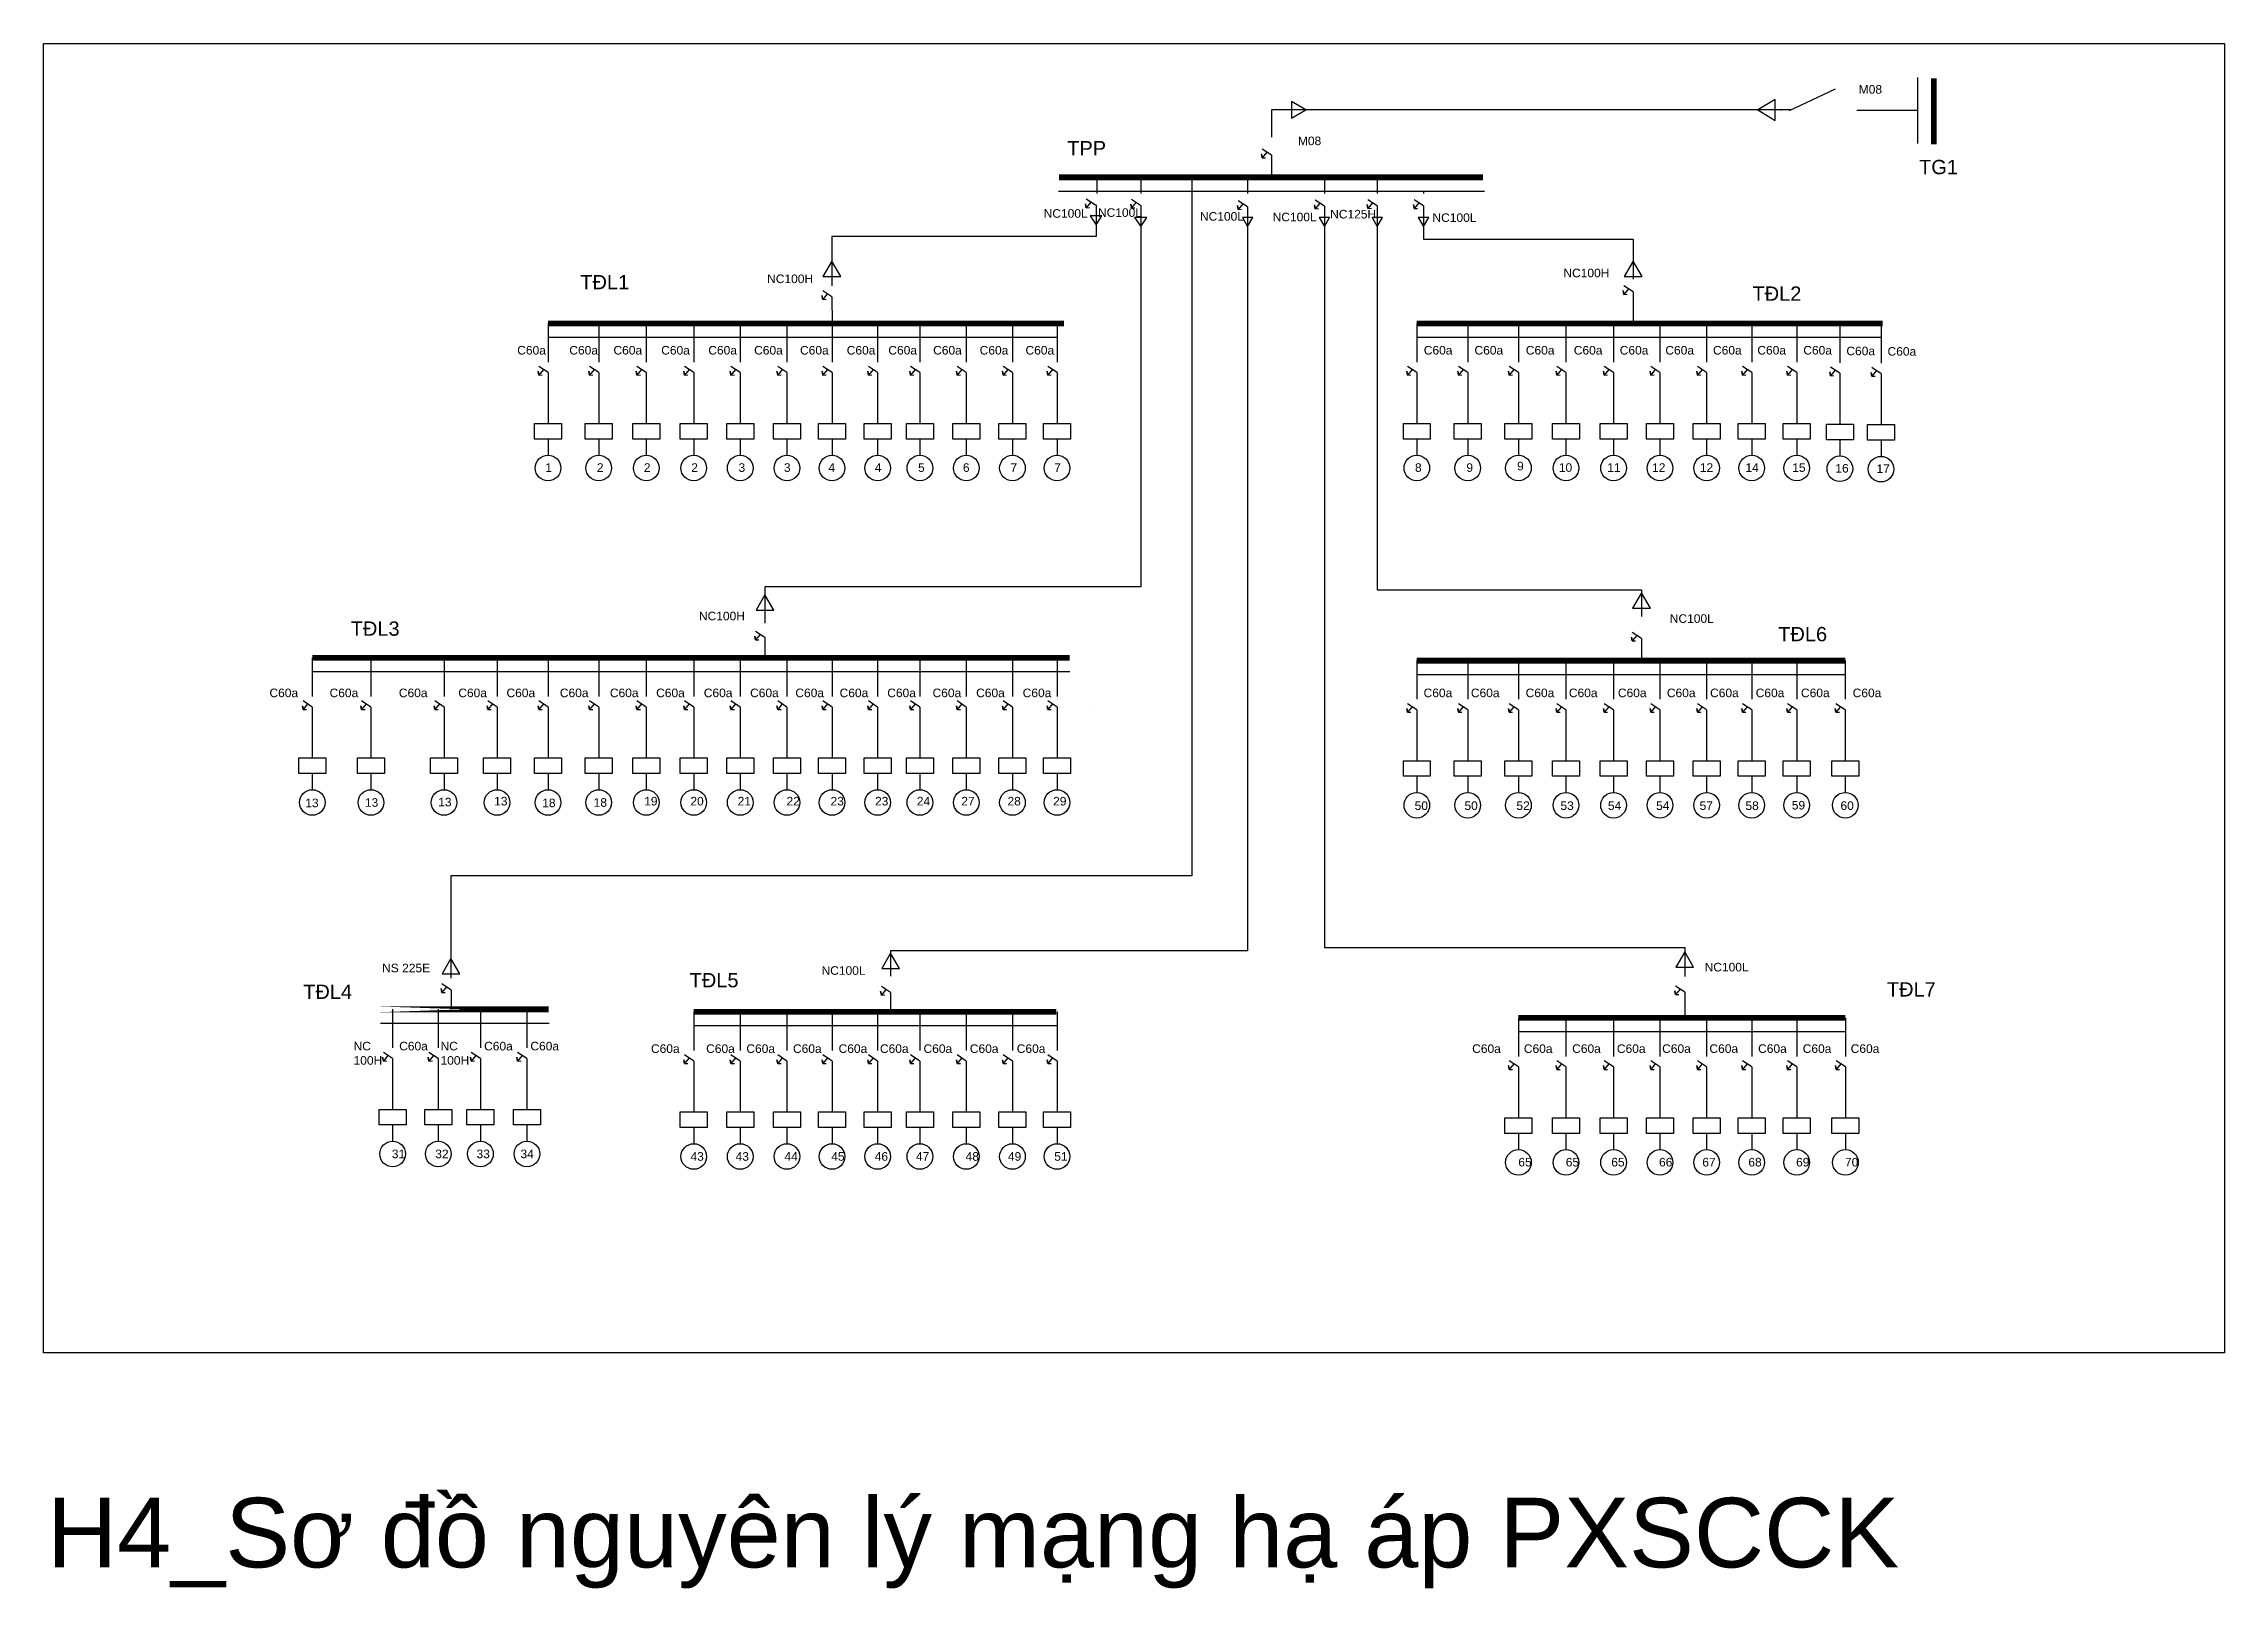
# Model space of a CAD drawing. Header units: inches. Extents: x 3841 to 42180, y -888 to 3732.
# Drawn here: x 21909 to 28018, y -627 to 3700 of the extents above; entities that cross this region are included whole.
import ezdxf

# ---------------------------------------------------------------- set-up
doc = ezdxf.new("R2010")
doc.units = ezdxf.units.IN
doc.header["$MEASUREMENT"] = 0
doc.linetypes.add('JIS_02_1.0', pattern=[2, 1, -1])
doc.layers.add('Layer2', color=1, linetype='JIS_02_1.0', lineweight=0)
doc.styles.get("Standard").update_dxf_attribs({"font": 'arial.ttf'})

msp = doc.modelspace()

# ---------------------------------------------------------------- texts
at = {"color": 0, "linetype": 'ByBlock', "lineweight": -2, "attachment_point": 1}
for s, insert, char_height, width in [('{\\fArial|b0|i0|c163|p34;\\H0.75x;M08\\P}{\\fArial|b0|i0|c163|p34;\\H1x;\\P}', (26993.9, 3584.1), 32.061, 439.657), ('{\\fArial|b0|i0|c163|p34;\\H0.75x;M08\\P}{\\fArial|b0|i0|c163|p34;\\H1x;\\P}', (25422.9, 3439.8), 32.061, 439.657), ('{\\fArial|b0|i0|c163|p34;\\H0.75x;NC100L\\H1.33333x;\\P}', (24862.8, 3239), 32.061, 289.765), ('{\\fArial|b0|i0|c163|p34;\\H0.75x;NC100L\\H1.33333x;\\P}', (24710.7, 3236.5), 32.061, 289.765), ('{\\fArial|b0|i0|c163|p34;\\H0.75x;NC100L\\H1.33333x;\\P}', (25148.5, 3228.3), 32.061, 289.765), ('{\\fArial|b0|i0|c163|p34;\\H0.75x;NC100L\\H1.33333x;\\P}', (25352.1, 3226.5), 32.061, 289.765), ('{\\fArial|b0|i0|c163|p34;\\H0.75x;NC125H\\P}{\\fArial|b0|i0|c163|p34;\\H1x;\\P}', (25513.2, 3234.5), 32.061, 439.657), ('{\\fArial|b0|i0|c163|p34;\\H0.75x;NC100L\\H1.33333x;\\P}', (25799.8, 3224.7), 32.061, 289.765), ('{\\fArial|b0|i0|c163|p34;\\H0.75x;NC100\\fArial|b0|i0|c0|p34;H\\fArial|b0|i0|c163|p34;\\H1.33333x;\\P}', (26166.6, 3069.7), 32.061, 289.765), ('{\\fArial|b0|i0|c163|p34;\\H0.75x;NC100\\fArial|b0|i0|c0|p34;H\\fArial|b0|i0|c163|p34;\\H1.33333x;\\P}', (23936, 3053.4), 32.061, 289.765), ('{\\fArial|b0|i0|c163|p34;3}', (23983.1, 2524.7), 24.046, 8.857), ('{\\fArial|b0|i0|c163|p34;\\H0.75x;NC100\\fArial|b0|i0|c0|p34;H\\fArial|b0|i0|c163|p34;\\H1.33333x;\\P}', (23745, 2108.8), 32.061, 289.765), ('{\\fArial|b0|i0|c163|p34;\\H0.75x;NC1\\fArial|b0|i0|c0|p34;00L\\fArial|b0|i0|c163|p34;\\P\\H1.33333x;\\P}', (26464.6, 2101.7), 32.061, 439.657), ('{\\fArial|b0|i0|c163|p34;\\H0.75x;N\\fArial|b0|i0|c0|p34;S 225E\\fArial|b0|i0|c163|p34;\\H1.33333x;\\P}', (22857.5, 1122.9), 32.061, 289.765), ('{\\fArial|b0|i0|c163|p34;\\H0.75x;NC100L\\H1.33333x;\\P}', (24088.4, 1115.8), 32.061, 289.765), ('{\\fArial|b0|i0|c163|p34;\\H0.75x;NC100L\\H1.33333x;\\P}', (26562.2, 1125.3), 32.061, 289.765)]:
    msp.add_mtext(s, dxfattribs=dict(at, insert=insert, char_height=char_height, width=width))
for s, width, insert, char_height in [('{\\fArial|b0|i0|c163|p34;TPP}', 300.34, (24776.7, 3427.3), 40.077), ('{\\fArial|b0|i0|c163|p34;TG1}', 300.34, (27162.9, 3374.5), 40.077), ('{\\fArial|b0|i0|c163|p34;TĐL1}', 300.34, (23412.7, 3052.1), 40.077), ('{\\fArial|b0|i0|c163|p34;TĐL2}', 300.34, (26696.2, 3020), 40.077), ('{\\fArial|b0|i0|c163|p34;C60a}', 60.297, (23236, 2853.3), 24.046), ('{\\fArial|b0|i0|c163|p34;C60a}', 60.297, (23381.9, 2853.3), 24.046), ('{\\fArial|b0|i0|c163|p34;C60a}', 60.297, (23505.6, 2853.3), 24.046), ('{\\fArial|b0|i0|c163|p34;C60a}', 60.297, (23639.3, 2853.3), 24.046), ('{\\fArial|b0|i0|c163|p34;C60a}', 60.297, (23771.2, 2853.3), 24.046), ('{\\fArial|b0|i0|c163|p34;C60a}', 60.297, (23899.6, 2853.3), 24.046), ('{\\fArial|b0|i0|c163|p34;C60a}', 60.297, (24028.2, 2853.3), 24.046), ('{\\fArial|b0|i0|c163|p34;C60a}', 60.297, (24159, 2853.3), 24.046), ('{\\fArial|b0|i0|c163|p34;C60a}', 60.297, (24275.6, 2853.3), 24.046), ('{\\fArial|b0|i0|c163|p34;C60a}', 60.297, (24401, 2853.3), 24.046), ('{\\fArial|b0|i0|c163|p34;C60a}', 60.297, (24531.4, 2853.3), 24.046), ('{\\fArial|b0|i0|c163|p34;C60a}', 60.297, (24659.8, 2853.3), 24.046), ('{\\fArial|b0|i0|c163|p34;C60a}', 60.297, (25775.5, 2853.3), 24.046), ('{\\fArial|b0|i0|c163|p34;C60a}', 60.297, (25917.5, 2853.3), 24.046), ('{\\fArial|b0|i0|c163|p34;C60a}', 60.297, (26061.3, 2853.3), 24.046), ('{\\fArial|b0|i0|c163|p34;C60a}', 60.297, (26195.7, 2853.3), 24.046), ('{\\fArial|b0|i0|c163|p34;C60a}', 60.297, (26324.4, 2853.3), 24.046), ('{\\fArial|b0|i0|c163|p34;C60a}', 60.297, (26452.2, 2853.3), 24.046), ('{\\fArial|b0|i0|c163|p34;C60a}', 60.297, (26585.7, 2853.3), 24.046), ('{\\fArial|b0|i0|c163|p34;C60a}', 60.297, (26709.9, 2853.3), 24.046), ('{\\fArial|b0|i0|c163|p34;C60a}', 60.297, (26838.6, 2853.3), 24.046), ('{\\fArial|b0|i0|c163|p34;C60a}', 60.297, (26959.3, 2851.3), 24.046), ('{\\fArial|b0|i0|c163|p34;C60a}', 60.297, (27074.6, 2850.1), 24.046), ('{\\fArial|b0|i0|c163|p34;TĐL3}', 300.34, (22769.6, 2081.6), 40.077), ('{\\fArial|b0|i0|c163|p34;TĐL}6', 300.34, (26768.4, 2066.2), 40.077), ('{\\fArial|b0|i0|c163|p34;C60a}', 60.297, (22541.9, 1893.5), 24.046), ('{\\fArial|b0|i0|c163|p34;C60a}', 60.297, (22710.3, 1893.5), 24.046), ('{\\fArial|b0|i0|c163|p34;C60a}', 60.297, (22904.4, 1893.5), 24.046), ('{\\fArial|b0|i0|c163|p34;C60a}', 60.297, (23070.9, 1893.5), 24.046), ('{\\fArial|b0|i0|c163|p34;C60a}', 60.297, (23205.9, 1893.5), 24.046), ('{\\fArial|b0|i0|c163|p34;C60a}', 60.297, (23355.4, 1893.5), 24.046), ('{\\fArial|b0|i0|c163|p34;C60a}', 60.297, (23495.5, 1893.5), 24.046), ('{\\fArial|b0|i0|c163|p34;C60a}', 60.297, (23625.1, 1893.5), 24.046), ('{\\fArial|b0|i0|c163|p34;C60a}', 60.297, (23758.6, 1893.5), 24.046), ('{\\fArial|b0|i0|c163|p34;C60a}', 60.297, (23888.3, 1893.5), 24.046), ('{\\fArial|b0|i0|c163|p34;C60a}', 60.297, (24015.1, 1893.5), 24.046), ('{\\fArial|b0|i0|c163|p34;C60a}', 60.297, (24139.1, 1893.5), 24.046), ('{\\fArial|b0|i0|c163|p34;C60a}', 60.297, (24272.5, 1893.5), 24.046), ('{\\fArial|b0|i0|c163|p34;C60a}', 60.297, (24399.4, 1893.5), 24.046), ('{\\fArial|b0|i0|c163|p34;C60a}', 60.297, (24521.5, 1893.5), 24.046), ('{\\fArial|b0|i0|c163|p34;C60a}', 60.297, (24651.9, 1893.5), 24.046), ('{\\fArial|b0|i0|c163|p34;C60a}', 60.297, (25774.9, 1893.5), 24.046), ('{\\fArial|b0|i0|c163|p34;C60a}', 60.297, (25907.4, 1893.5), 24.046), ('{\\fArial|b0|i0|c163|p34;C60a}', 60.297, (26060.8, 1893.5), 24.046), ('{\\fArial|b0|i0|c163|p34;C60a}', 60.297, (26181.9, 1893.5), 24.046), ('{\\fArial|b0|i0|c163|p34;C60a}', 60.297, (26319.2, 1893.5), 24.046), ('{\\fArial|b0|i0|c163|p34;C60a}', 60.297, (26456.4, 1893.5), 24.046), ('{\\fArial|b0|i0|c163|p34;C60a}', 60.297, (26577.5, 1893.5), 24.046), ('{\\fArial|b0|i0|c163|p34;C60a}', 60.297, (26705.3, 1893.5), 24.046), ('{\\fArial|b0|i0|c163|p34;C60a}', 60.297, (26832.1, 1893.5), 24.046), ('{\\fArial|b0|i0|c163|p34;C60a}', 60.297, (26976.9, 1893.5), 24.046), ('{\\fArial|b0|i0|c163|p34;TĐL}4', 300.34, (22636.4, 1064.4), 40.077), ('{\\fArial|b0|i0|c163|p34;TĐL5}', 300.34, (23719, 1096.9), 40.077), ('{\\fArial|b0|i0|c163|p34;TĐL}7', 300.34, (27072.8, 1071.1), 40.077), ('NC\\P100H', 60.297, (22777.5, 904.1), 24.05), ('{\\fArial|b0|i0|c163|p34;C60a}', 60.297, (22905.3, 904.1), 24.046), ('NC\\P100H', 60.297, (23021.1, 904.1), 24.05), ('{\\fArial|b0|i0|c163|p34;C60a}', 60.297, (23143.2, 904.1), 24.046), ('{\\fArial|b0|i0|c163|p34;C60a}', 60.297, (23272.8, 904.1), 24.046), ('{\\fArial|b0|i0|c163|p34;C60a}', 60.297, (23610.6, 897), 24.046), ('{\\fArial|b0|i0|c163|p34;C60a}', 60.297, (23765.2, 897), 24.046), ('{\\fArial|b0|i0|c163|p34;C60a}', 60.297, (23877.8, 897), 24.046), ('{\\fArial|b0|i0|c163|p34;C60a}', 60.297, (24008.4, 897), 24.046), ('{\\fArial|b0|i0|c163|p34;C60a}', 60.297, (24136.2, 897), 24.046), ('{\\fArial|b0|i0|c163|p34;C60a}', 60.297, (24252, 897), 24.046), ('{\\fArial|b0|i0|c163|p34;C60a}', 60.297, (24374.1, 897), 24.046), ('{\\fArial|b0|i0|c163|p34;C60a}', 60.297, (24503.8, 897), 24.046), ('{\\fArial|b0|i0|c163|p34;C60a}', 60.297, (24635.3, 897), 24.046), ('{\\fArial|b0|i0|c163|p34;C60a}', 60.297, (25911, 897), 24.046), ('{\\fArial|b0|i0|c163|p34;C60a}', 60.297, (26055.8, 897), 24.046), ('{\\fArial|b0|i0|c163|p34;C60a}', 60.297, (26191.1, 897), 24.046), ('{\\fArial|b0|i0|c163|p34;C60a}', 60.297, (26316.4, 897), 24.046), ('{\\fArial|b0|i0|c163|p34;C60a}', 60.297, (26443.2, 897), 24.046), ('{\\fArial|b0|i0|c163|p34;C60a}', 60.297, (26575.7, 897), 24.046), ('{\\fArial|b0|i0|c163|p34;C60a}', 60.297, (26712, 897), 24.046), ('{\\fArial|b0|i0|c163|p34;C60a}', 60.297, (26837, 897), 24.046), ('{\\fArial|b0|i0|c163|p34;C60a}', 60.297, (26971.4, 897), 24.046)]:
    msp.add_mtext_dynamic_manual_height_columns(s, width=width, gutter_width=10, heights=[0], dxfattribs=dict(at, insert=insert, char_height=char_height))
for s, insert, char_height in [('{\\fArial|b0|i0|c163|p34;1}', (23314.5, 2524.7), 24.046), ('{\\fArial|b0|i0|c163|p34;2}', (23459.1, 2524.7), 24.046), ('{\\fArial|b0|i0|c163|p34;2}', (23590.6, 2524.7), 24.046), ('{\\fArial|b0|i0|c163|p34;2}', (23723.5, 2524.7), 24.046), ('{\\fArial|b0|i0|c163|p34;3}', (23855.9, 2524.7), 24.046), ('{\\fArial|b0|i0|c163|p34;4}', (24107.5, 2524.7), 24.046), ('{\\fArial|b0|i0|c163|p34;4}', (24237.8, 2524.7), 24.046), ('{\\fArial|b0|i0|c163|p34;5}', (24358.8, 2524.7), 24.046), ('{\\fArial|b0|i0|c163|p34;6}', (24484.4, 2524.7), 24.046), ('{\\fArial|b0|i0|c163|p34;7}', (24617.7, 2524.7), 24.046), ('{\\fArial|b0|i0|c163|p34;7}', (24740.3, 2524.7), 24.046), ('8', (25750.8, 2524.7), 24), ('{\\fArial|b0|i0|c163|p34;9}', (25894.8, 2524.7), 24.046), ('9', (26036.8, 2528.8), 24), ('{\\fArial|b0|i0|c163|p34;1}0', (26153.8, 2524.7), 24.046), ('{\\fArial|b0|i0|c163|p34;1}1', (26289.2, 2524.7), 24.046), ('{\\fArial|b0|i0|c163|p34;1}2', (26415, 2524.7), 24.046), ('{\\fArial|b0|i0|c163|p34;1}2', (26548.8, 2524.7), 24.046), ('{\\fArial|b0|i0|c163|p34;14}', (26676.5, 2524.7), 24.046), ('15', (26807.6, 2524.7), 24.05), ('16', (26928.3, 2522.7), 24.05), ('17', (27043.6, 2521.5), 24.05), ('{\\fArial|b0|i0|c163|p34;1}3', (23171.3, 1590.2), 24.046), ('{\\fArial|b0|i0|c163|p34;1}9', (23591.6, 1590.2), 24.046), ('20', (23721, 1590.2), 24.05), ('{\\fArial|b0|i0|c163|p34;2}1', (23853.4, 1590.2), 24.046), ('{\\fArial|b0|i0|c163|p34;2}2', (23990.4, 1590.2), 24.046), ('{\\fArial|b0|i0|c163|p34;2}3', (24113.6, 1590.2), 24.046), ('{\\fArial|b0|i0|c163|p34;23}', (24238.3, 1590.2), 24.046), ('{\\fArial|b0|i0|c163|p34;2}4', (24355.3, 1590.2), 24.046), ('{\\fArial|b0|i0|c163|p34;2}7', (24480, 1590.2), 24.046), ('{\\fArial|b0|i0|c163|p34;2}8', (24609.3, 1590.2), 24.046), ('{\\fArial|b0|i0|c163|p34;2}9', (24737.1, 1590.2), 24.046), ('{\\fArial|b0|i0|c163|p34;1}3', (22642.2, 1585.3), 24.046), ('{\\fArial|b0|i0|c163|p34;1}3', (22809.3, 1586.5), 24.046), ('{\\fArial|b0|i0|c163|p34;1}3', (23014.7, 1587.7), 24.046), ('{\\fArial|b0|i0|c163|p34;1}8', (23306, 1585.3), 24.046), ('{\\fArial|b0|i0|c163|p34;18}', (23450.1, 1586.5), 24.046), ('50', (25749.8, 1577.6), 24.05), ('50', (25889.4, 1577.6), 24.05), ('52', (26034.9, 1577.6), 24.05), ('53', (26158.3, 1577.6), 24.05), ('{\\fArial|b0|i0|c163|p34;5}4', (26291.3, 1577.6), 24.046), ('{\\fArial|b0|i0|c163|p34;5}4', (26426.3, 1577.6), 24.046), ('57', (26548, 1577.6), 24.05), ('5{\\fArial|b0|i0|c163|p34;8}', (26676.5, 1577.6), 24.046), ('5{\\fArial|b0|i0|c163|p34;9}', (26806.4, 1578.9), 24.046), ('6{\\fArial|b0|i0|c163|p34;0}', (26942.7, 1577.6), 24.046), ('31', (22884.7, 602.1), 24.05), ('32', (23006.5, 602.1), 24.05), ('33', (23121.9, 602.1), 24.05), ('34', (23245, 602.1), 24.05), ('43', (23721.3, 595), 24.05), ('43', (23847.7, 595), 24.05), ('{\\fArial|b0|i0|c163|p34;44}', (23984.4, 595), 24.046), ('{\\fArial|b0|i0|c163|p34;45}', (24115.6, 595), 24.046), ('{\\fArial|b0|i0|c163|p34;46}', (24237.4, 595), 24.046), ('{\\fArial|b0|i0|c163|p34;47}', (24352.8, 595), 24.046), ('{\\fArial|b0|i0|c163|p34;48}', (24492, 595), 24.046), ('{\\fArial|b0|i0|c163|p34;49}', (24610.6, 595), 24.046), ('51', (24740.3, 595), 24.05), ('65', (26040.4, 579), 24.05), ('6{\\fArial|b0|i0|c163|p34;5}', (26173.3, 579), 24.046), ('65', (26300.7, 579), 24.05), ('66', (26434.5, 579), 24.05), ('67', (26555.7, 579), 24.05), ('68', (26684.7, 579), 24.05), ('69', (26818.5, 579), 24.05), ('70', (26955.4, 579), 24.05)]:
    msp.add_mtext(s, dxfattribs=dict(at, insert=insert, char_height=char_height))
at = {"layer": 'Layer2', "linetype": 'ByBlock', "insert": (21918.5, -373.2), "char_height": 194.928, "attachment_point": 1}
msp.add_mtext_dynamic_manual_height_columns('H4_Sơ đồ nguyên lý mạng hạ áp PXSCCK', width=9493.237, gutter_width=974.6, heights=[0], dxfattribs=at)

# ---------------------------------------------------------------- linework, layer by layer
at = {"color": 0, "linetype": 'ByBlock', "lineweight": -2}
for p, q in [((27158.7, 3605), (27158.7, 3420.3)), ((26800.3, 3512.7), (26928.4, 3573.6)), ((26801.7, 3514.7), (25348.9, 3514.7)), ((25348.9, 3514.7), (25348.9, 3438.2)), ((27158.7, 3512.7), (26988.6, 3512.7)), ((25322.9, 3380.4), (25321, 3391.1)), ((25321, 3391.1), (25322.9, 3380.4)), ((25348.9, 3387.3), (25322.9, 3404.4)), ((25335.9, 3395.9), (25322.9, 3380.4)), ((25322.9, 3380.4), (25332.4, 3380.6)), ((25322.9, 3380.4), (25322.9, 3380.4)), ((25348.9, 3387.3), (25348.9, 3325.6)), ((24859.8, 3325.6), (24859.8, 3280.4)), ((24983.1, 3325.6), (24983.1, 3280.4)), ((25125.8, 3325.6), (25125.8, 1368.7)), ((25281.7, 3325.6), (25281.7, 3280.5)), ((25497, 3325.6), (25497, 3280.6)), ((25645.1, 3325.6), (25645.1, 3280.6)), ((24752.1, 3287), (25945.1, 3287)), ((24830, 3240.6), (24828, 3251.3)), ((24828, 3251.3), (24830, 3240.6)), ((24855.9, 3247.5), (24830, 3264.6)), ((24843, 3256.1), (24830, 3240.6)), ((24830, 3240.6), (24839.4, 3240.8)), ((24830, 3240.6), (24830, 3240.6)), ((24857.9, 3248.8), (24857.9, 3159.8)), ((24956.3, 3239.9), (24954.4, 3250.7)), ((24954.4, 3250.7), (24956.3, 3239.9)), ((24982.3, 3246.9), (24956.3, 3264)), ((24969.3, 3255.4), (24956.3, 3239.9)), ((24956.3, 3239.9), (24965.8, 3240.2)), ((24956.3, 3239.9), (24956.3, 3239.9)), ((24983.1, 3246.6), (24983.1, 2178.9)), ((25255.8, 3236), (25253.8, 3246.7)), ((25253.8, 3246.7), (25255.8, 3236)), ((25281.7, 3242.9), (25255.8, 3260)), ((25268.7, 3251.5), (25255.8, 3236)), ((25281.7, 3242.9), (25281.7, 1159.2)), ((25471.1, 3237.6), (25469.1, 3248.4)), ((25469.1, 3248.4), (25471.1, 3237.6)), ((25497, 3244.6), (25471.1, 3261.6)), ((25484.1, 3253.1), (25471.1, 3237.6)), ((25471.1, 3237.6), (25480.5, 3237.9)), ((25497, 3244.6), (25497, 1167.9)), ((25619.1, 3238.8), (25617.2, 3249.6)), ((25617.2, 3249.6), (25619.1, 3238.8)), ((25645.1, 3245.8), (25619.1, 3262.9)), ((25632.1, 3254.3), (25619.1, 3238.8)), ((25619.1, 3238.8), (25628.6, 3239.1)), ((25619.1, 3238.8), (25619.1, 3238.8)), ((25645.1, 3245.8), (25645.1, 2170.6)), ((25748.6, 3238.4), (25746.7, 3249.2)), ((25746.7, 3249.2), (25748.6, 3238.4)), ((25774.6, 3245.4), (25748.6, 3262.5)), ((25761.6, 3253.9), (25748.6, 3238.4)), ((25748.6, 3238.4), (25758.1, 3238.7)), ((25748.6, 3238.4), (25748.6, 3238.4)), ((25774.6, 3287), (25774.6, 3280.7)), ((25774.6, 3245.4), (25774.6, 3152.8)), ((25255.8, 3236), (25265.2, 3236.3)), ((25255.8, 3236), (25255.8, 3236)), ((25471.1, 3237.6), (25471.1, 3237.6)), ((24857.9, 3159.8), (24117.1, 3159.8)), ((24117.1, 3159.8), (24117.5, 3021.5)), ((25774.6, 3152.8), (26361.9, 3152.8)), ((26361.9, 3152.8), (26361.9, 3040.2)), ((24091.6, 2983.7), (24089.7, 2994.5)), ((24089.7, 2994.5), (24091.6, 2983.7)), ((24117.6, 2990.7), (24091.6, 3007.8)), ((24104.6, 2999.2), (24091.6, 2983.7)), ((26335.9, 2997.7), (26334, 3008.5)), ((26334, 3008.5), (26335.9, 2997.7)), ((26361.9, 3004.7), (26335.9, 3021.8)), ((26348.9, 3013.2), (26335.9, 2997.7)), ((26335.9, 2997.7), (26345.4, 2998)), ((26335.9, 2997.7), (26335.9, 2997.7)), ((26361.9, 3004.7), (26361.9, 2916.6)), ((24091.6, 2983.7), (24101.1, 2984)), ((24091.6, 2983.7), (24091.6, 2983.7)), ((24117.6, 2990.7), (24117.8, 2916.6)), ((23322.3, 2916.6), (23322.3, 2808.3)), ((23322.3, 2878), (24748.1, 2878)), ((23464.3, 2916.6), (23464.3, 2808.3)), ((23597.4, 2916.6), (23597.4, 2808.3)), ((23730.5, 2916.6), (23730.5, 2808.3)), ((23860.6, 2916.6), (23860.6, 2808.3)), ((23991.5, 2916.6), (23991.5, 2808.3)), ((24117.8, 2916.6), (24117.8, 2808.3)), ((24245.6, 2916.6), (24245.6, 2808.3)), ((24363.9, 2916.6), (24363.9, 2808.3)), ((24494, 2916.6), (24494, 2808.3)), ((24623.3, 2916.6), (24623.3, 2808.3)), ((24748.1, 2916.6), (24748.1, 2808.3)), ((25756, 2916.6), (25756, 2808.3)), ((25756, 2878), (27056.3, 2878)), ((25756, 2878), (26671.3, 2878)), ((25898.7, 2916.6), (25898.7, 2808.3)), ((26040.7, 2916.6), (26040.7, 2808.3)), ((26173.8, 2916.6), (26173.8, 2808.3)), ((26307, 2916.6), (26307, 2808.3)), ((26437.1, 2916.6), (26437.1, 2808.3)), ((26567.9, 2916.6), (26567.9, 2808.3)), ((26694.2, 2916.6), (26694.2, 2808.3)), ((26820.3, 2916.6), (26820.3, 2808.3)), ((26941, 2914.6), (26941, 2806.3)), ((27056.3, 2913.4), (27056.3, 2805.1)), ((23296.3, 2771.8), (23294.4, 2782.6)), ((23294.4, 2782.6), (23296.3, 2771.8)), ((23322.3, 2778.8), (23296.3, 2795.9)), ((23309.3, 2787.3), (23296.3, 2771.8)), ((23296.3, 2771.8), (23305.8, 2772.1)), ((23296.3, 2771.8), (23296.3, 2771.8)), ((23322.3, 2778.8), (23322.3, 2636.1)), ((23438.3, 2771.8), (23436.3, 2782.6)), ((23436.3, 2782.6), (23438.3, 2771.8)), ((23464.3, 2778.8), (23438.3, 2795.9)), ((23451.3, 2787.3), (23438.3, 2771.8)), ((23438.3, 2771.8), (23447.8, 2772.1)), ((23438.3, 2771.8), (23438.3, 2771.8)), ((23464.3, 2778.8), (23464.3, 2636.1)), ((23571.4, 2771.8), (23569.5, 2782.6)), ((23569.5, 2782.6), (23571.4, 2771.8)), ((23597.4, 2778.8), (23571.4, 2795.9)), ((23584.4, 2787.3), (23571.4, 2771.8)), ((23571.4, 2771.8), (23580.9, 2772.1)), ((23571.4, 2771.8), (23571.4, 2771.8)), ((23597.4, 2778.8), (23597.4, 2636.1)), ((23704.6, 2771.8), (23702.6, 2782.6)), ((23702.6, 2782.6), (23704.6, 2771.8)), ((23730.5, 2778.8), (23704.6, 2795.9)), ((23717.6, 2787.3), (23704.6, 2771.8)), ((23704.6, 2771.8), (23714, 2772.1)), ((23704.6, 2771.8), (23704.6, 2771.8)), ((23730.5, 2778.8), (23730.5, 2636.1)), ((23834.7, 2771.8), (23832.7, 2782.6)), ((23832.7, 2782.6), (23834.7, 2771.8)), ((23860.6, 2778.8), (23834.7, 2795.9)), ((23847.7, 2787.3), (23834.7, 2771.8)), ((23834.7, 2771.8), (23844.2, 2772.1)), ((23834.7, 2771.8), (23834.7, 2771.8)), ((23860.6, 2778.8), (23860.6, 2636.1)), ((23965.6, 2771.8), (23963.6, 2782.6)), ((23963.6, 2782.6), (23965.6, 2771.8)), ((23991.5, 2778.8), (23965.6, 2795.9)), ((23978.5, 2787.3), (23965.6, 2771.8)), ((23965.6, 2771.8), (23975, 2772.1)), ((23965.6, 2771.8), (23965.6, 2771.8)), ((23991.5, 2778.8), (23991.5, 2636.1)), ((24091.9, 2771.8), (24089.9, 2782.6)), ((24089.9, 2782.6), (24091.9, 2771.8)), ((24117.8, 2778.8), (24091.9, 2795.9)), ((24104.8, 2787.3), (24091.9, 2771.8)), ((24091.9, 2771.8), (24101.3, 2772.1)), ((24091.9, 2771.8), (24091.9, 2771.8)), ((24117.8, 2778.8), (24117.8, 2636.1)), ((24219.7, 2771.8), (24217.7, 2782.6)), ((24217.7, 2782.6), (24219.7, 2771.8)), ((24245.6, 2778.8), (24219.7, 2795.9)), ((24232.7, 2787.3), (24219.7, 2771.8)), ((24219.7, 2771.8), (24229.1, 2772.1)), ((24219.7, 2771.8), (24219.7, 2771.8)), ((24245.6, 2778.8), (24245.6, 2636.1)), ((24337.9, 2771.8), (24336, 2782.6)), ((24336, 2782.6), (24337.9, 2771.8)), ((24363.9, 2778.8), (24337.9, 2795.9)), ((24350.9, 2787.3), (24337.9, 2771.8)), ((24337.9, 2771.8), (24347.4, 2772.1)), ((24337.9, 2771.8), (24337.9, 2771.8)), ((24363.9, 2778.8), (24363.9, 2636.1)), ((24468, 2771.8), (24466.1, 2782.6)), ((24466.1, 2782.6), (24468, 2771.8)), ((24494, 2778.8), (24468, 2795.9)), ((24481, 2787.3), (24468, 2771.8)), ((24468, 2771.8), (24477.5, 2772.1)), ((24468, 2771.8), (24468, 2771.8)), ((24494, 2778.8), (24494, 2636.1)), ((24597.4, 2771.8), (24595.4, 2782.6)), ((24595.4, 2782.6), (24597.4, 2771.8)), ((24623.3, 2778.8), (24597.4, 2795.9)), ((24610.3, 2787.3), (24597.4, 2771.8)), ((24597.4, 2771.8), (24606.8, 2772.1)), ((24597.4, 2771.8), (24597.4, 2771.8)), ((24623.3, 2778.8), (24623.3, 2636.1)), ((24722.1, 2771.8), (24720.2, 2782.6)), ((24720.2, 2782.6), (24722.1, 2771.8)), ((24748.1, 2778.8), (24722.1, 2795.9)), ((24735.1, 2787.3), (24722.1, 2771.8)), ((24722.1, 2771.8), (24731.6, 2772.1)), ((24722.1, 2771.8), (24722.1, 2771.8)), ((24748.1, 2778.8), (24748.1, 2636.1)), ((25730, 2771.8), (25728.1, 2782.6)), ((25728.1, 2782.6), (25730, 2771.8)), ((25756, 2778.8), (25730, 2795.9)), ((25743, 2787.3), (25730, 2771.8)), ((25730, 2771.8), (25739.5, 2772.1)), ((25730, 2771.8), (25730, 2771.8)), ((25756, 2778.8), (25756, 2636.1)), ((25872.8, 2771.8), (25870.8, 2782.6)), ((25870.8, 2782.6), (25872.8, 2771.8)), ((25898.7, 2778.8), (25872.8, 2795.9)), ((25885.7, 2787.3), (25872.8, 2771.8)), ((25872.8, 2771.8), (25882.2, 2772.1)), ((25872.8, 2771.8), (25872.8, 2771.8)), ((25898.7, 2778.8), (25898.7, 2636.1)), ((26014.7, 2771.8), (26012.8, 2782.6)), ((26012.8, 2782.6), (26014.7, 2771.8)), ((26040.7, 2778.8), (26014.7, 2795.9)), ((26027.7, 2787.3), (26014.7, 2771.8)), ((26014.7, 2771.8), (26024.2, 2772.1)), ((26014.7, 2771.8), (26014.7, 2771.8)), ((26040.7, 2778.8), (26040.7, 2636.1)), ((26147.9, 2771.8), (26145.9, 2782.6)), ((26145.9, 2782.6), (26147.9, 2771.8)), ((26173.8, 2778.8), (26147.9, 2795.9)), ((26160.9, 2787.3), (26147.9, 2771.8)), ((26147.9, 2771.8), (26157.3, 2772.1)), ((26147.9, 2771.8), (26147.9, 2771.8)), ((26173.8, 2778.8), (26173.8, 2636.1)), ((26281, 2771.8), (26279.1, 2782.6)), ((26279.1, 2782.6), (26281, 2771.8)), ((26307, 2778.8), (26281, 2795.9)), ((26294, 2787.3), (26281, 2771.8)), ((26281, 2771.8), (26290.5, 2772.1)), ((26281, 2771.8), (26281, 2771.8)), ((26307, 2778.8), (26307, 2636.1)), ((26411.1, 2771.8), (26409.2, 2782.6)), ((26409.2, 2782.6), (26411.1, 2771.8)), ((26437.1, 2778.8), (26411.1, 2795.9)), ((26424.1, 2787.3), (26411.1, 2771.8)), ((26411.1, 2771.8), (26420.6, 2772.1)), ((26411.1, 2771.8), (26411.1, 2771.8)), ((26437.1, 2778.8), (26437.1, 2636.1)), ((26542, 2771.8), (26540, 2782.6)), ((26540, 2782.6), (26542, 2771.8)), ((26567.9, 2778.8), (26542, 2795.9)), ((26555, 2787.3), (26542, 2771.8)), ((26542, 2771.8), (26551.5, 2772.1)), ((26542, 2771.8), (26542, 2771.8)), ((26567.9, 2778.8), (26567.9, 2636.1)), ((26668.3, 2771.8), (26666.3, 2782.6)), ((26666.3, 2782.6), (26668.3, 2771.8)), ((26694.2, 2778.8), (26668.3, 2795.9)), ((26681.3, 2787.3), (26668.3, 2771.8)), ((26668.3, 2771.8), (26677.8, 2772.1)), ((26668.3, 2771.8), (26668.3, 2771.8)), ((26694.2, 2778.8), (26694.2, 2636.1)), ((26794.4, 2771.8), (26792.4, 2782.6)), ((26792.4, 2782.6), (26794.4, 2771.8)), ((26820.3, 2778.8), (26794.4, 2795.9)), ((26807.4, 2787.3), (26794.4, 2771.8)), ((26794.4, 2771.8), (26803.8, 2772.1)), ((26794.4, 2771.8), (26794.4, 2771.8)), ((26796.1, 2771.8), (26796.1, 2771.8)), ((26820.3, 2778.8), (26820.3, 2636.1)), ((26915, 2769.9), (26913.1, 2780.6)), ((26913.1, 2780.6), (26915, 2769.9)), ((26941, 2776.8), (26915, 2793.9)), ((26928, 2785.4), (26915, 2769.9)), ((26915, 2769.9), (26924.5, 2770.1)), ((26915, 2769.9), (26915, 2769.9)), ((26916.7, 2769.9), (26916.7, 2769.9)), ((26941, 2776.8), (26941, 2634.1)), ((27030.3, 2768.7), (27028.3, 2779.4)), ((27028.3, 2779.4), (27030.3, 2768.7)), ((27056.3, 2775.6), (27030.3, 2792.7)), ((27043.3, 2784.2), (27030.3, 2768.7)), ((27030.3, 2768.7), (27039.8, 2768.9)), ((27030.3, 2768.7), (27030.3, 2768.7)), ((27032, 2768.7), (27032, 2768.7)), ((27056.3, 2775.6), (27056.3, 2632.9)), ((23322.3, 2592.6), (23322.3, 2547.3)), ((23464.3, 2592.6), (23464.3, 2547.3)), ((23597.4, 2592.6), (23597.4, 2547.3)), ((23730.5, 2592.6), (23730.5, 2547.3)), ((23860.6, 2592.6), (23860.6, 2547.3)), ((23991.5, 2592.6), (23991.5, 2547.3)), ((24117.8, 2592.6), (24117.8, 2547.3)), ((24245.6, 2592.6), (24245.6, 2547.3)), ((24363.9, 2592.6), (24363.9, 2547.3)), ((24494, 2592.6), (24494, 2547.3)), ((24623.3, 2592.6), (24623.3, 2547.3)), ((24748.1, 2592.6), (24748.1, 2547.3)), ((25756, 2592.6), (25756, 2547.3)), ((25898.7, 2592.6), (25898.7, 2547.3)), ((26040.7, 2592.6), (26040.7, 2547.3)), ((26173.8, 2592.6), (26173.8, 2547.3)), ((26307, 2592.6), (26307, 2547.3)), ((26437.1, 2592.6), (26437.1, 2547.3)), ((26567.9, 2592.6), (26567.9, 2547.3)), ((26694.2, 2592.6), (26694.2, 2547.3)), ((26820.3, 2592.6), (26820.3, 2547.3)), ((26941, 2590.7), (26941, 2545.4)), ((27056.3, 2589.4), (27056.3, 2544.1)), ((24983.1, 2178.9), (23929.7, 2178.9)), ((23929.7, 2178.9), (23929.7, 2076.6)), ((25645.1, 2170.6), (26385.4, 2170.6)), ((26385.4, 2170.6), (26385.4, 2095.9)), ((23903.8, 2029.7), (23901.8, 2040.4)), ((23901.8, 2040.4), (23903.8, 2029.7)), ((23929.7, 2036.6), (23903.8, 2053.7)), ((23916.8, 2045.2), (23903.8, 2029.7)), ((23903.8, 2029.7), (23913.2, 2029.9)), ((23903.8, 2029.7), (23903.8, 2029.7)), ((23929.7, 2036.6), (23929.7, 1979.7)), ((26359.4, 2027), (26357.5, 2037.8)), ((26357.5, 2037.8), (26359.4, 2027)), ((26385.4, 2034), (26359.4, 2051.1)), ((26372.4, 2042.5), (26359.4, 2027)), ((26359.4, 2027), (26368.9, 2027.3)), ((26359.4, 2027), (26359.4, 2027)), ((26385.4, 2034), (26385.4, 1971.8)), ((22661.9, 1979.7), (22661.9, 1871.4)), ((22826.2, 1979.7), (22826.2, 1871.4)), ((23031, 1979.7), (23031, 1871.4)), ((23179.6, 1979.7), (23179.6, 1871.4)), ((23322.3, 1979.7), (23322.3, 1871.4)), ((23464.3, 1979.7), (23464.3, 1871.4)), ((23597.4, 1979.7), (23597.4, 1871.4)), ((23730.5, 1979.7), (23730.5, 1871.4)), ((23860.6, 1979.7), (23860.6, 1871.4)), ((23991.5, 1979.7), (23991.5, 1871.4)), ((24117.8, 1979.7), (24117.8, 1871.4)), ((24245.6, 1979.7), (24245.6, 1871.4)), ((24363.9, 1979.7), (24363.9, 1871.4)), ((24494, 1979.7), (24494, 1871.4)), ((24623.3, 1979.7), (24623.3, 1871.4)), ((24748.1, 1979.7), (24748.1, 1871.4)), ((25756, 1971.8), (25756, 1863.5)), ((25898.7, 1971.8), (25898.7, 1863.5)), ((26040.7, 1971.8), (26040.7, 1863.5)), ((26173.8, 1971.8), (26173.8, 1863.5)), ((26307, 1971.8), (26307, 1863.5)), ((26437.1, 1971.8), (26437.1, 1863.5)), ((26567.9, 1971.8), (26567.9, 1863.5)), ((26694.2, 1971.8), (26694.2, 1863.5)), ((26820.3, 1971.8), (26820.3, 1863.5)), ((26956.2, 1971.8), (26956.2, 1863.5)), ((22661.9, 1941.1), (24784.4, 1941.1)), ((25756, 1933.2), (26956.2, 1933.2)), ((22636, 1835), (22634, 1845.7)), ((22634, 1845.7), (22636, 1835)), ((22661.9, 1841.9), (22636, 1859)), ((22648.9, 1850.5), (22636, 1835)), ((22636, 1835), (22645.4, 1835.2)), ((22636, 1835), (22636, 1835)), ((22661.9, 1841.9), (22661.9, 1699.2)), ((22800.2, 1835), (22798.3, 1845.7)), ((22798.3, 1845.7), (22800.2, 1835)), ((22826.2, 1841.9), (22800.2, 1859)), ((22813.2, 1850.5), (22800.2, 1835)), ((22800.2, 1835), (22809.7, 1835.2)), ((22800.2, 1835), (22800.2, 1835)), ((22826.2, 1841.9), (22826.2, 1699.2)), ((23005.1, 1835), (23003.1, 1845.7)), ((23003.1, 1845.7), (23005.1, 1835)), ((23031, 1841.9), (23005.1, 1859)), ((23018.1, 1850.5), (23005.1, 1835)), ((23005.1, 1835), (23014.5, 1835.2)), ((23005.1, 1835), (23005.1, 1835)), ((23031, 1841.9), (23031, 1699.2)), ((23153.6, 1835), (23151.6, 1845.7)), ((23151.6, 1845.7), (23153.6, 1835)), ((23179.6, 1841.9), (23153.6, 1859)), ((23166.6, 1850.5), (23153.6, 1835)), ((23153.6, 1835), (23163.1, 1835.2)), ((23153.6, 1835), (23153.6, 1835)), ((23179.6, 1841.9), (23179.6, 1699.2)), ((23296.3, 1835), (23294.4, 1845.7)), ((23294.4, 1845.7), (23296.3, 1835)), ((23322.3, 1841.9), (23296.3, 1859)), ((23309.3, 1850.5), (23296.3, 1835)), ((23296.3, 1835), (23305.8, 1835.2)), ((23296.3, 1835), (23296.3, 1835)), ((23322.3, 1841.9), (23322.3, 1699.2)), ((23438.3, 1835), (23436.3, 1845.7)), ((23436.3, 1845.7), (23438.3, 1835)), ((23464.3, 1841.9), (23438.3, 1859)), ((23451.3, 1850.5), (23438.3, 1835)), ((23438.3, 1835), (23447.8, 1835.2)), ((23438.3, 1835), (23438.3, 1835)), ((23464.3, 1841.9), (23464.3, 1699.2)), ((23571.4, 1835), (23569.5, 1845.7)), ((23569.5, 1845.7), (23571.4, 1835)), ((23597.4, 1841.9), (23571.4, 1859)), ((23584.4, 1850.5), (23571.4, 1835)), ((23571.4, 1835), (23580.9, 1835.2)), ((23571.4, 1835), (23571.4, 1835)), ((23597.4, 1841.9), (23597.4, 1699.2)), ((23704.6, 1835), (23702.6, 1845.7)), ((23702.6, 1845.7), (23704.6, 1835)), ((23730.5, 1841.9), (23704.6, 1859)), ((23717.6, 1850.5), (23704.6, 1835)), ((23704.6, 1835), (23714, 1835.2)), ((23704.6, 1835), (23704.6, 1835)), ((23730.5, 1841.9), (23730.5, 1699.2)), ((23834.7, 1835), (23832.7, 1845.7)), ((23832.7, 1845.7), (23834.7, 1835)), ((23860.6, 1841.9), (23834.7, 1859)), ((23847.7, 1850.5), (23834.7, 1835)), ((23834.7, 1835), (23844.2, 1835.2)), ((23834.7, 1835), (23834.7, 1835)), ((23860.6, 1841.9), (23860.6, 1699.2)), ((23965.6, 1835), (23963.6, 1845.7)), ((23963.6, 1845.7), (23965.6, 1835)), ((23991.5, 1841.9), (23965.6, 1859)), ((23978.5, 1850.5), (23965.6, 1835)), ((23965.6, 1835), (23975, 1835.2)), ((23965.6, 1835), (23965.6, 1835)), ((23991.5, 1841.9), (23991.5, 1699.2)), ((24091.9, 1835), (24089.9, 1845.7)), ((24089.9, 1845.7), (24091.9, 1835)), ((24117.8, 1841.9), (24091.9, 1859)), ((24104.8, 1850.5), (24091.9, 1835)), ((24091.9, 1835), (24101.3, 1835.2)), ((24091.9, 1835), (24091.9, 1835)), ((24117.8, 1841.9), (24117.8, 1699.2)), ((24219.7, 1835), (24217.7, 1845.7)), ((24217.7, 1845.7), (24219.7, 1835)), ((24245.6, 1841.9), (24219.7, 1859)), ((24232.7, 1850.5), (24219.7, 1835)), ((24219.7, 1835), (24229.1, 1835.2)), ((24219.7, 1835), (24219.7, 1835)), ((24245.6, 1841.9), (24245.6, 1699.2)), ((24337.9, 1835), (24336, 1845.7)), ((24336, 1845.7), (24337.9, 1835)), ((24363.9, 1841.9), (24337.9, 1859)), ((24350.9, 1850.5), (24337.9, 1835)), ((24337.9, 1835), (24347.4, 1835.2)), ((24337.9, 1835), (24337.9, 1835)), ((24363.9, 1841.9), (24363.9, 1699.2)), ((24468, 1835), (24466.1, 1845.7)), ((24466.1, 1845.7), (24468, 1835)), ((24494, 1841.9), (24468, 1859)), ((24481, 1850.5), (24468, 1835)), ((24468, 1835), (24477.5, 1835.2)), ((24468, 1835), (24468, 1835)), ((24494, 1841.9), (24494, 1699.2)), ((24597.4, 1835), (24595.4, 1845.7)), ((24595.4, 1845.7), (24597.4, 1835)), ((24623.3, 1841.9), (24597.4, 1859)), ((24610.3, 1850.5), (24597.4, 1835)), ((24597.4, 1835), (24606.8, 1835.2)), ((24597.4, 1835), (24597.4, 1835)), ((24623.3, 1841.9), (24623.3, 1699.2)), ((24722.1, 1835), (24720.2, 1845.7)), ((24720.2, 1845.7), (24722.1, 1835)), ((24748.1, 1841.9), (24722.1, 1859)), ((24735.1, 1850.5), (24722.1, 1835)), ((24722.1, 1835), (24731.6, 1835.2)), ((24722.1, 1835), (24722.1, 1835)), ((24748.1, 1841.9), (24748.1, 1699.2)), ((24852.2, 1835), (24852.2, 1835)), ((25730, 1827.1), (25728.1, 1837.8)), ((25728.1, 1837.8), (25730, 1827.1)), ((25756, 1834), (25730, 1851.1)), ((25743, 1842.6), (25730, 1827.1)), ((25756, 1834), (25756, 1691.3)), ((25872.8, 1827.1), (25870.8, 1837.8)), ((25870.8, 1837.8), (25872.8, 1827.1)), ((25898.7, 1834), (25872.8, 1851.1)), ((25885.7, 1842.6), (25872.8, 1827.1)), ((25898.7, 1834), (25898.7, 1691.3)), ((26014.7, 1827.1), (26012.8, 1837.8)), ((26012.8, 1837.8), (26014.7, 1827.1)), ((26040.7, 1834), (26014.7, 1851.1)), ((26027.7, 1842.6), (26014.7, 1827.1)), ((26040.7, 1834), (26040.7, 1691.3)), ((26147.9, 1827.1), (26145.9, 1837.8)), ((26145.9, 1837.8), (26147.9, 1827.1)), ((26173.8, 1834), (26147.9, 1851.1)), ((26160.9, 1842.6), (26147.9, 1827.1)), ((26173.8, 1834), (26173.8, 1691.3)), ((26281, 1827.1), (26279.1, 1837.8)), ((26279.1, 1837.8), (26281, 1827.1)), ((26307, 1834), (26281, 1851.1)), ((26294, 1842.6), (26281, 1827.1)), ((26307, 1834), (26307, 1691.3)), ((26411.1, 1827.1), (26409.2, 1837.8)), ((26409.2, 1837.8), (26411.1, 1827.1)), ((26437.1, 1834), (26411.1, 1851.1)), ((26424.1, 1842.6), (26411.1, 1827.1)), ((26437.1, 1834), (26437.1, 1691.3)), ((26542, 1827.1), (26540, 1837.8)), ((26540, 1837.8), (26542, 1827.1)), ((26567.9, 1834), (26542, 1851.1)), ((26555, 1842.6), (26542, 1827.1)), ((26567.9, 1834), (26567.9, 1691.3)), ((26668.3, 1827.1), (26666.3, 1837.8)), ((26666.3, 1837.8), (26668.3, 1827.1)), ((26694.2, 1834), (26668.3, 1851.1)), ((26681.3, 1842.6), (26668.3, 1827.1)), ((26694.2, 1834), (26694.2, 1691.3)), ((26794.4, 1827.1), (26792.4, 1837.8)), ((26792.4, 1837.8), (26794.4, 1827.1)), ((26820.3, 1834), (26794.4, 1851.1)), ((26807.4, 1842.6), (26794.4, 1827.1)), ((26820.3, 1834), (26820.3, 1691.3)), ((26930.2, 1827.1), (26928.3, 1837.8)), ((26928.3, 1837.8), (26930.2, 1827.1)), ((26956.2, 1834), (26930.2, 1851.1)), ((26943.2, 1842.6), (26930.2, 1827.1)), ((26956.2, 1834), (26956.2, 1691.3)), ((25730, 1827.1), (25739.5, 1827.4)), ((25730, 1827.1), (25730, 1827.1)), ((25872.8, 1827.1), (25882.2, 1827.4)), ((25872.8, 1827.1), (25872.8, 1827.1)), ((26014.7, 1827.1), (26024.2, 1827.4)), ((26014.7, 1827.1), (26014.7, 1827.1)), ((26147.9, 1827.1), (26157.3, 1827.4)), ((26147.9, 1827.1), (26147.9, 1827.1)), ((26281, 1827.1), (26290.5, 1827.4)), ((26281, 1827.1), (26281, 1827.1)), ((26411.1, 1827.1), (26420.6, 1827.4)), ((26411.1, 1827.1), (26411.1, 1827.1)), ((26542, 1827.1), (26551.5, 1827.4)), ((26542, 1827.1), (26542, 1827.1)), ((26668.3, 1827.1), (26677.8, 1827.4)), ((26668.3, 1827.1), (26668.3, 1827.1)), ((26794.4, 1827.1), (26803.8, 1827.4)), ((26794.4, 1827.1), (26794.4, 1827.1)), ((26796.1, 1827.1), (26796.1, 1827.1)), ((26930.2, 1827.1), (26939.7, 1827.4)), ((26930.2, 1827.1), (26930.2, 1827.1)), ((26932, 1827.1), (26932, 1827.1)), ((22661.9, 1655.7), (22661.9, 1610.5)), ((22826.2, 1655.7), (22826.2, 1610.5)), ((23031, 1655.7), (23031, 1610.5)), ((23179.6, 1655.7), (23179.6, 1610.5)), ((23322.3, 1655.7), (23322.3, 1610.5)), ((23464.3, 1655.7), (23464.3, 1610.5)), ((23597.4, 1655.7), (23597.4, 1610.5)), ((23730.5, 1655.7), (23730.5, 1610.5)), ((23860.6, 1655.7), (23860.6, 1610.5)), ((23991.5, 1655.7), (23991.5, 1610.5)), ((24117.8, 1655.7), (24117.8, 1610.5)), ((24245.6, 1655.7), (24245.6, 1610.5)), ((24363.9, 1655.7), (24363.9, 1610.5)), ((24494, 1655.7), (24494, 1610.5)), ((24623.3, 1655.7), (24623.3, 1610.5)), ((24748.1, 1655.7), (24748.1, 1610.5)), ((25756, 1647.9), (25756, 1602.6)), ((25898.7, 1647.9), (25898.7, 1602.6)), ((26040.7, 1647.9), (26040.7, 1602.6)), ((26173.8, 1647.9), (26173.8, 1602.6)), ((26307, 1647.9), (26307, 1602.6)), ((26437.1, 1647.9), (26437.1, 1602.6)), ((26567.9, 1647.9), (26567.9, 1602.6)), ((26694.2, 1647.9), (26694.2, 1602.6)), ((26820.3, 1647.9), (26820.3, 1602.6)), ((26956.2, 1647.9), (26956.2, 1602.6)), ((25125.8, 1368.7), (23050.1, 1368.7)), ((23050.1, 1368.7), (23050.1, 1082)), ((25497, 1167.9), (26506.5, 1167.9)), ((26506.5, 1167.9), (26506.5, 1087.1)), ((25281.7, 1159.2), (24281.9, 1159.2)), ((24281.9, 1159.2), (24281.9, 1087.7)), ((23025, 1042.3), (23023.1, 1053)), ((23023.1, 1053), (23025, 1042.3)), ((23051, 1049.2), (23025, 1066.3)), ((23038, 1057.8), (23025, 1042.3)), ((23025, 1042.3), (23034.5, 1042.6)), ((23025, 1042.3), (23025, 1042.3)), ((23051, 1049.2), (23051, 995.1)), ((24256, 1035.2), (24254, 1046)), ((24254, 1046), (24256, 1035.2)), ((24281.9, 1042.2), (24256, 1059.3)), ((24268.9, 1050.7), (24256, 1035.2)), ((24281.9, 1042.2), (24281.9, 988)), ((26480.6, 1036.4), (26478.6, 1047.1)), ((26478.6, 1047.1), (26480.6, 1036.4)), ((26506.5, 1043.3), (26480.6, 1060.4)), ((26493.5, 1051.9), (26480.6, 1036.4)), ((26506.5, 1043.3), (26506.5, 971.4)), ((22886.9, 995.1), (22886.9, 886.8)), ((23014.7, 995.1), (23014.7, 886.8)), ((23133, 995.1), (23133, 886.8)), ((23263.1, 995.1), (23263.1, 886.8)), ((23730.5, 988), (23730.5, 879.7)), ((23860.6, 988), (23860.6, 879.7)), ((23991.5, 988), (23991.5, 879.7)), ((24117.8, 988), (24117.8, 879.7)), ((24245.6, 988), (24245.6, 879.7)), ((24256, 1035.2), (24265.4, 1035.5)), ((24256, 1035.2), (24256, 1035.2)), ((24363.9, 988), (24363.9, 879.7)), ((24494, 988), (24494, 879.7)), ((24623.3, 988), (24623.3, 879.7)), ((24748.1, 988), (24748.1, 879.7)), ((26480.6, 1036.4), (26490, 1036.6)), ((26480.6, 1036.4), (26480.6, 1036.4)), ((22853.1, 956.5), (23325.8, 956.5)), ((23730.5, 949.4), (24747.4, 949.4)), ((26040.7, 971.4), (26040.7, 863.1)), ((26040.7, 932.8), (26956.7, 932.8)), ((26040.7, 932.8), (26671.3, 932.8)), ((26173.8, 971.4), (26173.8, 863.1)), ((26307, 971.4), (26307, 863.1)), ((26437.1, 971.4), (26437.1, 863.1)), ((26567.9, 971.4), (26567.9, 863.1)), ((26694.2, 971.4), (26694.2, 863.1)), ((26820.3, 971.4), (26820.3, 863.1)), ((26956.7, 971.4), (26956.7, 863.1)), ((22860.9, 850.3), (22859, 861.1)), ((22859, 861.1), (22860.9, 850.3)), ((22886.9, 857.3), (22860.9, 874.4)), ((22873.9, 865.8), (22860.9, 850.3)), ((22886.9, 857.3), (22886.9, 714.6)), ((22988.8, 850.3), (22986.8, 861.1)), ((22986.8, 861.1), (22988.8, 850.3)), ((23014.7, 857.3), (22988.8, 874.4)), ((23001.7, 865.8), (22988.8, 850.3)), ((23014.7, 857.3), (23014.7, 714.6)), ((23107, 850.3), (23105, 861.1)), ((23105, 861.1), (23107, 850.3)), ((23133, 857.3), (23107, 874.4)), ((23120, 865.8), (23107, 850.3)), ((23133, 857.3), (23133, 714.6)), ((23237.1, 850.3), (23235.1, 861.1)), ((23235.1, 861.1), (23237.1, 850.3)), ((23263.1, 857.3), (23237.1, 874.4)), ((23250.1, 865.8), (23237.1, 850.3)), ((23263.1, 857.3), (23263.1, 714.6)), ((23730.5, 850.2), (23704.6, 867.3)), ((23717.6, 858.8), (23704.6, 843.3)), ((23860.6, 850.2), (23834.7, 867.3)), ((23847.7, 858.8), (23834.7, 843.3)), ((23991.5, 850.2), (23965.6, 867.3)), ((23978.5, 858.8), (23965.6, 843.3)), ((24117.8, 850.2), (24091.9, 867.3)), ((24104.8, 858.8), (24091.9, 843.3)), ((24245.6, 850.2), (24219.7, 867.3)), ((24232.7, 858.8), (24219.7, 843.3)), ((24363.9, 850.2), (24337.9, 867.3)), ((24350.9, 858.8), (24337.9, 843.3)), ((24494, 850.2), (24468, 867.3)), ((24481, 858.8), (24468, 843.3)), ((24623.3, 850.2), (24597.4, 867.3)), ((24610.3, 858.8), (24597.4, 843.3)), ((24748.1, 850.2), (24722.1, 867.3)), ((24735.1, 858.8), (24722.1, 843.3)), ((22860.9, 850.3), (22870.4, 850.6)), ((22860.9, 850.3), (22860.9, 850.3)), ((22988.8, 850.3), (22998.2, 850.6)), ((22988.8, 850.3), (22988.8, 850.3)), ((23107, 850.3), (23116.5, 850.6)), ((23107, 850.3), (23107, 850.3)), ((23237.1, 850.3), (23246.6, 850.6)), ((23237.1, 850.3), (23237.1, 850.3)), ((23704.6, 843.3), (23702.6, 854)), ((23702.6, 854), (23704.6, 843.3)), ((23704.6, 843.3), (23714, 843.5)), ((23704.6, 843.3), (23704.6, 843.3)), ((23730.5, 850.2), (23730.5, 707.5)), ((23834.7, 843.3), (23832.7, 854)), ((23832.7, 854), (23834.7, 843.3)), ((23834.7, 843.3), (23844.2, 843.5)), ((23834.7, 843.3), (23834.7, 843.3)), ((23860.6, 850.2), (23860.6, 707.5)), ((23965.6, 843.3), (23963.6, 854)), ((23963.6, 854), (23965.6, 843.3)), ((23965.6, 843.3), (23975, 843.5)), ((23965.6, 843.3), (23965.6, 843.3)), ((23991.5, 850.2), (23991.5, 707.5)), ((24091.9, 843.3), (24089.9, 854)), ((24089.9, 854), (24091.9, 843.3)), ((24091.9, 843.3), (24101.3, 843.5)), ((24091.9, 843.3), (24091.9, 843.3)), ((24117.8, 850.2), (24117.8, 707.5)), ((24219.7, 843.3), (24217.7, 854)), ((24217.7, 854), (24219.7, 843.3)), ((24219.7, 843.3), (24229.1, 843.5)), ((24219.7, 843.3), (24219.7, 843.3)), ((24245.6, 850.2), (24245.6, 707.5)), ((24337.9, 843.3), (24336, 854)), ((24336, 854), (24337.9, 843.3)), ((24337.9, 843.3), (24347.4, 843.5)), ((24337.9, 843.3), (24337.9, 843.3)), ((24363.9, 850.2), (24363.9, 707.5)), ((24468, 843.3), (24466.1, 854)), ((24466.1, 854), (24468, 843.3)), ((24468, 843.3), (24477.5, 843.5)), ((24468, 843.3), (24468, 843.3)), ((24494, 850.2), (24494, 707.5)), ((24597.4, 843.3), (24595.4, 854)), ((24595.4, 854), (24597.4, 843.3)), ((24597.4, 843.3), (24606.8, 843.5)), ((24597.4, 843.3), (24597.4, 843.3)), ((24623.3, 850.2), (24623.3, 707.5)), ((24722.1, 843.3), (24720.2, 854)), ((24720.2, 854), (24722.1, 843.3)), ((24722.1, 843.3), (24731.6, 843.5)), ((24722.1, 843.3), (24722.1, 843.3)), ((24748.1, 850.2), (24748.1, 707.5)), ((26014.7, 826.7), (26012.8, 837.5)), ((26012.8, 837.5), (26014.7, 826.7)), ((26040.7, 833.7), (26014.7, 850.8)), ((26027.7, 842.2), (26014.7, 826.7)), ((26014.7, 826.7), (26024.2, 827)), ((26014.7, 826.7), (26014.7, 826.7)), ((26040.7, 833.7), (26040.7, 690.9)), ((26147.9, 826.7), (26145.9, 837.5)), ((26145.9, 837.5), (26147.9, 826.7)), ((26173.8, 833.7), (26147.9, 850.8)), ((26160.9, 842.2), (26147.9, 826.7)), ((26147.9, 826.7), (26157.3, 827)), ((26147.9, 826.7), (26147.9, 826.7)), ((26173.8, 833.7), (26173.8, 690.9)), ((26281, 826.7), (26279.1, 837.5)), ((26279.1, 837.5), (26281, 826.7)), ((26307, 833.7), (26281, 850.8)), ((26294, 842.2), (26281, 826.7)), ((26281, 826.7), (26290.5, 827)), ((26281, 826.7), (26281, 826.7)), ((26307, 833.7), (26307, 690.9)), ((26411.1, 826.7), (26409.2, 837.5)), ((26409.2, 837.5), (26411.1, 826.7)), ((26437.1, 833.7), (26411.1, 850.8)), ((26424.1, 842.2), (26411.1, 826.7)), ((26411.1, 826.7), (26420.6, 827)), ((26411.1, 826.7), (26411.1, 826.7)), ((26437.1, 833.7), (26437.1, 690.9)), ((26542, 826.7), (26540, 837.5)), ((26540, 837.5), (26542, 826.7)), ((26567.9, 833.7), (26542, 850.8)), ((26555, 842.2), (26542, 826.7)), ((26542, 826.7), (26551.5, 827)), ((26542, 826.7), (26542, 826.7)), ((26567.9, 833.7), (26567.9, 690.9)), ((26668.3, 826.7), (26666.3, 837.5)), ((26666.3, 837.5), (26668.3, 826.7)), ((26694.2, 833.7), (26668.3, 850.8)), ((26681.3, 842.2), (26668.3, 826.7)), ((26668.3, 826.7), (26677.8, 827)), ((26668.3, 826.7), (26668.3, 826.7)), ((26694.2, 833.7), (26694.2, 690.9)), ((26794.4, 826.7), (26792.4, 837.5)), ((26792.4, 837.5), (26794.4, 826.7)), ((26820.3, 833.7), (26794.4, 850.8)), ((26807.4, 842.2), (26794.4, 826.7)), ((26794.4, 826.7), (26803.8, 827)), ((26794.4, 826.7), (26794.4, 826.7)), ((26796.1, 826.7), (26796.1, 826.7)), ((26820.3, 833.7), (26820.3, 690.9)), ((26930.7, 826.7), (26928.7, 837.5)), ((26928.7, 837.5), (26930.7, 826.7)), ((26956.7, 833.7), (26930.7, 850.8)), ((26943.7, 842.2), (26930.7, 826.7)), ((26930.7, 826.7), (26940.2, 827)), ((26930.7, 826.7), (26930.7, 826.7)), ((26932.4, 826.7), (26932.4, 826.7)), ((26956.7, 833.7), (26956.7, 690.9)), ((22886.9, 671.1), (22886.9, 625.8)), ((23014.7, 671.1), (23014.7, 625.8)), ((23133, 671.1), (23133, 625.8)), ((23263.1, 671.1), (23263.1, 625.8)), ((23730.5, 664), (23730.5, 618.8)), ((23860.6, 664), (23860.6, 618.8)), ((23991.5, 664), (23991.5, 618.8)), ((24117.8, 664), (24117.8, 618.8)), ((24245.6, 664), (24245.6, 618.8)), ((24363.9, 664), (24363.9, 618.8)), ((24494, 664), (24494, 618.8)), ((24623.3, 664), (24623.3, 618.8)), ((24748.1, 664), (24748.1, 618.8)), ((26040.7, 647.5), (26040.7, 602.2)), ((26173.8, 647.5), (26173.8, 602.2)), ((26307, 647.5), (26307, 602.2)), ((26437.1, 647.5), (26437.1, 602.2)), ((26567.9, 647.5), (26567.9, 602.2)), ((26694.2, 647.5), (26694.2, 602.2)), ((26820.3, 647.5), (26820.3, 602.2)), ((26956.7, 647.5), (26956.7, 602.2))]:
    msp.add_line(p, q, dxfattribs=at)
msp.add_lwpolyline([(21909.3, 3700.2), (28018.2, 3700.2), (28018.2, 33.1), (21909.3, 33.1)], close=True)
at = {"color": 0, "linetype": 'ByBlock', "lineweight": -2, "const_width": 16}
for points in [[(27204.6, 3602.8), (27204.6, 3418.5)], [(25348.9, 3325.6), (25941.3, 3325.6), (24754, 3325.6)], [(23839.7, 2916.6), (24767.4, 2916.6), (23322.3, 2916.6)], [(26416.1, 2916.6), (27061.2, 2916.6), (25756, 2916.6)], [(26267, 2916.6), (26671.3, 2916.6), (25756, 2916.6)], [(23839.7, 1979.7), (24783.1, 1979.7), (22661.9, 1979.7)], [(26267, 1971.8), (26956.2, 1971.8), (25756, 1971.8)], [(22851.1, 995.1), (23323.8, 995.1), (22851.1, 995.1)], [(23839.7, 988), (24746.3, 988), (23730.5, 988)], [(26416.1, 971.4), (26956.7, 971.4), (26040.7, 971.4)], [(26267, 971.4), (26671.3, 971.4), (26040.7, 971.4)]]:
    msp.add_lwpolyline(points, dxfattribs=at)
at = {"color": 0, "linetype": 'ByBlock', "lineweight": -2}
for points in [[(26710.8, 3514.7), (26759.5, 3485.3), (26759.5, 3544)], [(25444.8, 3514.7), (25404.9, 3537.7), (25404.9, 3491.6)], [(24857.9, 3192.2), (24873.9, 3217.4), (24841, 3217.4)], [(24983.1, 3187.5), (24999.5, 3212.7), (24965.5, 3212.7)], [(25281.7, 3187.5), (25296.3, 3212.7), (25267.2, 3212.7)], [(25497, 3187.5), (25511.6, 3212.7), (25482.5, 3212.7)], [(25645.1, 3187.5), (25659.7, 3212.7), (25630.6, 3212.7)], [(25774.6, 3187.5), (25789.2, 3212.7), (25760.1, 3212.7)], [(24117.3, 3090.6), (24092.5, 3047.5), (24142.3, 3047.7)], [(26361.8, 3090.6), (26337.1, 3047.5), (26386.8, 3047.7)], [(23284.5, 2636.1), (23360.1, 2636.1), (23360.1, 2592.6), (23284.5, 2592.6)], [(23426.5, 2636.1), (23502.1, 2636.1), (23502.1, 2592.6), (23426.5, 2592.6)], [(23559.6, 2636.1), (23635.2, 2636.1), (23635.2, 2592.6), (23559.6, 2592.6)], [(23692.7, 2636.1), (23768.3, 2636.1), (23768.3, 2592.6), (23692.7, 2592.6)], [(23822.8, 2636.1), (23898.5, 2636.1), (23898.5, 2592.6), (23822.8, 2592.6)], [(23953.7, 2636.1), (24029.3, 2636.1), (24029.3, 2592.6), (23953.7, 2592.6)], [(24080, 2636.1), (24155.6, 2636.1), (24155.6, 2592.6), (24080, 2592.6)], [(24207.8, 2636.1), (24283.4, 2636.1), (24283.4, 2592.6), (24207.8, 2592.6)], [(24326.1, 2636.1), (24401.7, 2636.1), (24401.7, 2592.6), (24326.1, 2592.6)], [(24456.2, 2636.1), (24531.8, 2636.1), (24531.8, 2592.6), (24456.2, 2592.6)], [(24585.5, 2636.1), (24661.1, 2636.1), (24661.1, 2592.6), (24585.5, 2592.6)], [(24710.3, 2636.1), (24785.9, 2636.1), (24785.9, 2592.6), (24710.3, 2592.6)], [(25718.2, 2636.1), (25793.8, 2636.1), (25793.8, 2592.6), (25718.2, 2592.6)], [(25860.9, 2636.1), (25936.5, 2636.1), (25936.5, 2592.6), (25860.9, 2592.6)], [(26002.9, 2636.1), (26078.5, 2636.1), (26078.5, 2592.6), (26002.9, 2592.6)], [(26136, 2636.1), (26211.6, 2636.1), (26211.6, 2592.6), (26136, 2592.6)], [(26269.2, 2636.1), (26344.8, 2636.1), (26344.8, 2592.6), (26269.2, 2592.6)], [(26399.3, 2636.1), (26474.9, 2636.1), (26474.9, 2592.6), (26399.3, 2592.6)], [(26530.1, 2636.1), (26605.7, 2636.1), (26605.7, 2592.6), (26530.1, 2592.6)], [(26656.4, 2636.1), (26732, 2636.1), (26732, 2592.6), (26656.4, 2592.6)], [(26782.5, 2636.1), (26858.1, 2636.1), (26858.1, 2592.6), (26782.5, 2592.6)], [(26903.2, 2634.1), (26978.8, 2634.1), (26978.8, 2590.7), (26903.2, 2590.7)], [(27018.5, 2632.9), (27094.1, 2632.9), (27094.1, 2589.4), (27018.5, 2589.4)], [(23929.7, 2156.5), (23904.9, 2113.3), (23954.6, 2113.5)], [(26385.3, 2162), (26360.6, 2118.8), (26410.3, 2119)], [(22624.1, 1699.2), (22699.7, 1699.2), (22699.7, 1655.7), (22624.1, 1655.7)], [(22788.4, 1699.2), (22864, 1699.2), (22864, 1655.7), (22788.4, 1655.7)], [(22993.2, 1699.2), (23068.8, 1699.2), (23068.8, 1655.7), (22993.2, 1655.7)], [(23141.8, 1699.2), (23217.4, 1699.2), (23217.4, 1655.7), (23141.8, 1655.7)], [(23284.5, 1699.2), (23360.1, 1699.2), (23360.1, 1655.7), (23284.5, 1655.7)], [(23426.5, 1699.2), (23502.1, 1699.2), (23502.1, 1655.7), (23426.5, 1655.7)], [(23559.6, 1699.2), (23635.2, 1699.2), (23635.2, 1655.7), (23559.6, 1655.7)], [(23692.7, 1699.2), (23768.3, 1699.2), (23768.3, 1655.7), (23692.7, 1655.7)], [(23822.8, 1699.2), (23898.5, 1699.2), (23898.5, 1655.7), (23822.8, 1655.7)], [(23953.7, 1699.2), (24029.3, 1699.2), (24029.3, 1655.7), (23953.7, 1655.7)], [(24080, 1699.2), (24155.6, 1699.2), (24155.6, 1655.7), (24080, 1655.7)], [(24207.8, 1699.2), (24283.4, 1699.2), (24283.4, 1655.7), (24207.8, 1655.7)], [(24326.1, 1699.2), (24401.7, 1699.2), (24401.7, 1655.7), (24326.1, 1655.7)], [(24456.2, 1699.2), (24531.8, 1699.2), (24531.8, 1655.7), (24456.2, 1655.7)], [(24585.5, 1699.2), (24661.1, 1699.2), (24661.1, 1655.7), (24585.5, 1655.7)], [(24710.3, 1699.2), (24785.9, 1699.2), (24785.9, 1655.7), (24710.3, 1655.7)], [(25718.2, 1691.3), (25793.8, 1691.3), (25793.8, 1647.9), (25718.2, 1647.9)], [(25860.9, 1691.3), (25936.5, 1691.3), (25936.5, 1647.9), (25860.9, 1647.9)], [(26002.9, 1691.3), (26078.5, 1691.3), (26078.5, 1647.9), (26002.9, 1647.9)], [(26136, 1691.3), (26211.6, 1691.3), (26211.6, 1647.9), (26136, 1647.9)], [(26269.2, 1691.3), (26344.8, 1691.3), (26344.8, 1647.9), (26269.2, 1647.9)], [(26399.3, 1691.3), (26474.9, 1691.3), (26474.9, 1647.9), (26399.3, 1647.9)], [(26530.1, 1691.3), (26605.7, 1691.3), (26605.7, 1647.9), (26530.1, 1647.9)], [(26656.4, 1691.3), (26732, 1691.3), (26732, 1647.9), (26656.4, 1647.9)], [(26782.5, 1691.3), (26858.1, 1691.3), (26858.1, 1647.9), (26782.5, 1647.9)], [(26918.4, 1691.3), (26994, 1691.3), (26994, 1647.9), (26918.4, 1647.9)], [(23050.4, 1137.2), (23025.7, 1094.1), (23075.4, 1094.3)], [(24281.8, 1152.2), (24257.1, 1109), (24306.8, 1109.2)], [(26506.4, 1156.2), (26481.7, 1113.1), (26531.4, 1113.2)], [(22849.1, 714.6), (22924.7, 714.6), (22924.7, 671.1), (22849.1, 671.1)], [(22976.9, 714.6), (23052.5, 714.6), (23052.5, 671.1), (22976.9, 671.1)], [(23095.2, 714.6), (23170.8, 714.6), (23170.8, 671.1), (23095.2, 671.1)], [(23225.3, 714.6), (23300.9, 714.6), (23300.9, 671.1), (23225.3, 671.1)], [(23692.7, 707.5), (23768.3, 707.5), (23768.3, 664), (23692.7, 664)], [(23822.8, 707.5), (23898.5, 707.5), (23898.5, 664), (23822.8, 664)], [(23953.7, 707.5), (24029.3, 707.5), (24029.3, 664), (23953.7, 664)], [(24080, 707.5), (24155.6, 707.5), (24155.6, 664), (24080, 664)], [(24207.8, 707.5), (24283.4, 707.5), (24283.4, 664), (24207.8, 664)], [(24326.1, 707.5), (24401.7, 707.5), (24401.7, 664), (24326.1, 664)], [(24456.2, 707.5), (24531.8, 707.5), (24531.8, 664), (24456.2, 664)], [(24585.5, 707.5), (24661.1, 707.5), (24661.1, 664), (24585.5, 664)], [(24710.3, 707.5), (24785.9, 707.5), (24785.9, 664), (24710.3, 664)], [(26002.9, 690.9), (26078.5, 690.9), (26078.5, 647.5), (26002.9, 647.5)], [(26136, 690.9), (26211.6, 690.9), (26211.6, 647.5), (26136, 647.5)], [(26269.2, 690.9), (26344.8, 690.9), (26344.8, 647.5), (26269.2, 647.5)], [(26399.3, 690.9), (26474.9, 690.9), (26474.9, 647.5), (26399.3, 647.5)], [(26530.1, 690.9), (26605.7, 690.9), (26605.7, 647.5), (26530.1, 647.5)], [(26656.4, 690.9), (26732, 690.9), (26732, 647.5), (26656.4, 647.5)], [(26782.5, 690.9), (26858.1, 690.9), (26858.1, 647.5), (26782.5, 647.5)], [(26918.9, 690.9), (26994.5, 690.9), (26994.5, 647.5), (26918.9, 647.5)]]:
    msp.add_lwpolyline(points, close=True, dxfattribs=at)
for centre in [(23322.3, 2511.4), (23464.3, 2511.4), (23597.4, 2511.4), (23730.5, 2511.4), (23860.6, 2511.4), (23991.5, 2511.4), (24117.8, 2511.4), (24245.6, 2511.4), (24363.9, 2511.4), (24494, 2511.4), (24623.3, 2511.4), (24748.1, 2511.4), (25756, 2511.4), (25898.7, 2511.4), (26040.7, 2511.4), (26173.8, 2511.4), (26307, 2511.4), (26437.1, 2511.4), (26567.9, 2511.4), (26694.2, 2511.4), (26820.3, 2511.4), (26941, 2509.4), (27056.3, 2508.2), (22661.9, 1574.5), (22826.2, 1574.5), (23031, 1574.5), (23179.6, 1574.5), (23322.3, 1574.5), (23464.3, 1574.5), (23597.4, 1574.5), (23730.5, 1574.5), (23860.6, 1574.5), (23991.5, 1574.5), (24117.8, 1574.5), (24245.6, 1574.5), (24363.9, 1574.5), (24494, 1574.5), (24623.3, 1574.5), (24748.1, 1574.5), (25756, 1566.7), (25898.7, 1566.7), (26040.7, 1566.7), (26173.8, 1566.7), (26307, 1566.7), (26437.1, 1566.7), (26567.9, 1566.7), (26694.2, 1566.7), (26820.3, 1566.7), (26956.2, 1566.7), (22886.9, 589.9), (23014.7, 589.9), (23133, 589.9), (23263.1, 589.9), (23730.5, 582.8), (23860.6, 582.8), (23991.5, 582.8), (24117.8, 582.8), (24245.6, 582.8), (24363.9, 582.8), (24494, 582.8), (24623.3, 582.8), (24748.1, 582.8), (26040.7, 566.3), (26173.8, 566.3), (26307, 566.3), (26437.1, 566.3), (26567.9, 566.3), (26694.2, 566.3), (26820.3, 566.3), (26956.7, 566.3)]:
    msp.add_circle(centre, 35.9, dxfattribs=at)
msp.add_point((26776.7, 3514.7), dxfattribs=at)

msp.set_redraw_order([(e.dxf.handle, doc.entitydb.next_handle()) for e in msp.query("TEXT MTEXT ATTDEF DIMENSION ARC_DIMENSION")])  # texts and dimensions are drawn at this point

doc.saveas('drawing.dxf')
